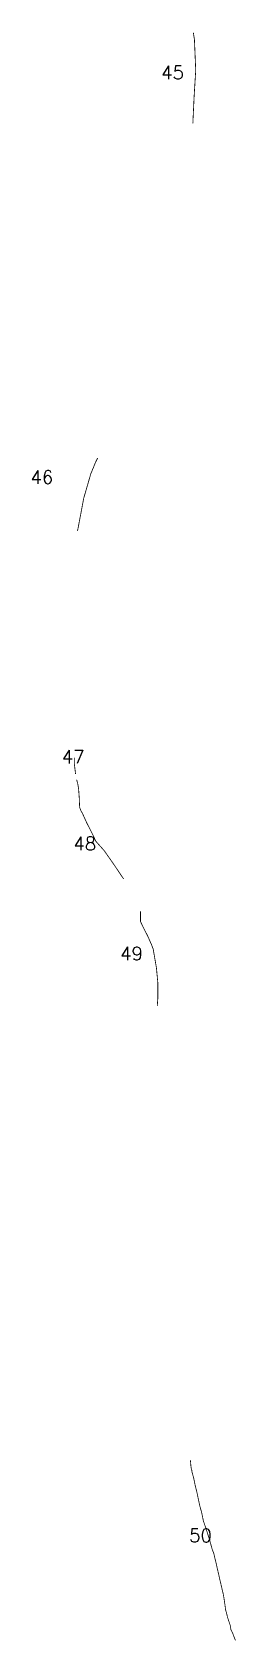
# Model space of a CAD drawing. Header units: metres. Extents: x 254129 to 299963, y 1973748 to 2228052.
# Drawn here: x 259439 to 260204, y 2173932 to 2179966 of the extents above; entities that cross this region are included whole.
import ezdxf

# ---------------------------------------------------------------- set-up
doc = ezdxf.new("R2010")
doc.units = ezdxf.units.M
doc.header["$MEASUREMENT"] = 0
doc.layers.add('ARTIFICIALLY PROTECTED', color=4, linetype='Continuous')
doc.styles.get("Standard").update_dxf_attribs({"font": 'simplex.shx'})

msp = doc.modelspace()

# ---------------------------------------------------------------- texts
at = {"char_height": 50, "attachment_point": 1}
for s, insert in [('45', (259923.1, 2179839.1)), ('46', (259432.5, 2178321.4)), ('47', (259550.2, 2177272.8)), ('48', (259593.5, 2176946.9)), ('49', (259769, 2176534.4)), ('50', (260028.3, 2174351.8))]:
    msp.add_mtext_dynamic_manual_height_columns(s, width=84.374, gutter_width=1, heights=[0], dxfattribs=dict(at, insert=insert))

# ---------------------------------------------------------------- linework, layer by layer
at = {"layer": 'ARTIFICIALLY PROTECTED', "const_width": 3, "flags": 128}
for points in [[(260044.1, 2179964), (260048.2, 2179937.2), (260053, 2179822.5), (260047, 2179724.8), (260042.8, 2179635.6), (260042.3, 2179623.2)], [(259684.8, 2178368.2), (259678.4, 2178355.5), (259659.2, 2178309.3), (259632.5, 2178217.1), (259616.8, 2178133.8), (259609.2, 2178094.2)], [(259597.1, 2177244.6), (259597.6, 2177218.8), (259601.9, 2177183.3)], [(259606, 2177162.1), (259609.9, 2177147.2), (259613.3, 2177128.2), (259615.7, 2177094.1), (259617.2, 2177057.9), (259621.9, 2177045.4), (259627.9, 2177034.9), (259643.6, 2177000.6), (259671.9, 2176944.7), (259677.1, 2176931.9), (259687.7, 2176919.7), (259709.1, 2176895.9), (259741.9, 2176849.2), (259779.5, 2176793.6), (259782.9, 2176789.4)]]:
    msp.add_lwpolyline(points, dxfattribs=at)
at = {"layer": 'ARTIFICIALLY PROTECTED', "flags": 128}
for points in [[(259845.7, 2176668.1, 3, 3, 0), (259845.7, 2176629.6, 3, 3, 0), (259855, 2176609.8, 3, 3, 0), (259873.3, 2176574, 3, 3, 0), (259887.1, 2176542.7, 3, 3, 0), (259893.4, 2176525.9, 3, 3, 0), (259904.1, 2176464.1, 3, 3, 0), (259905.5, 2176455.6, 3, 3, 0), (259910.8, 2176399.3, 3, 3, 0), (259910.8, 2176342.1, 3, 3, 0), (259908.6, 2176313.3, 0, 0, 0)], [(260033.2, 2174608.2, 3, 3, 0), (260035.1, 2174584.8, 3, 3, 0), (260036.1, 2174579.3, 3, 3, 0), (260038.2, 2174571.8, 3, 3, 0), (260039, 2174564.9, 3, 3, 0), (260044.9, 2174544.1, 3, 3, 0), (260051.2, 2174513.6, 3, 3, 0), (260059, 2174481.9, 3, 3, 0), (260061.8, 2174467.8, 3, 3, 0), (260068.3, 2174438.1, 3, 3, 0), (260075.2, 2174413, 3, 3, 0), (260081.9, 2174380.9, 3, 3, 0), (260087.6, 2174364.4, 3, 3, 0), (260091.4, 2174353.3, 3, 3, 0), (260103.9, 2174314.4, 3, 3, 0), (260115.3, 2174273.3, 3, 3, 0), (260120.4, 2174260.6, 3, 3, 0), (260129.9, 2174221.1, 3, 3, 0), (260144.5, 2174157.2, 3, 3, 0), (260157.4, 2174102.2, 3, 3, 0), (260162.9, 2174065.5, 3, 3, 0), (260164.8, 2174049.5, 3, 3, 0), (260169.1, 2174033.8, 3, 3, 0), (260172.1, 2174021.1, 3, 3, 0), (260176.6, 2174007.1, 3, 3, 0), (260180.6, 2173995.5, 3, 3, 0), (260182.7, 2173988.9, 3, 3, 0), (260185, 2173974.1, 3, 3, 0), (260190.8, 2173962.2, 3, 3, 0), (260202.1, 2173933.1, 0, 0, 0)]]:
    msp.add_lwpolyline(points, format="xyseb", dxfattribs=at)

msp.set_redraw_order([(e.dxf.handle, doc.entitydb.next_handle()) for e in msp.query("TEXT MTEXT ATTDEF DIMENSION ARC_DIMENSION")])  # texts and dimensions are drawn at this point

doc.saveas('drawing.dxf')
